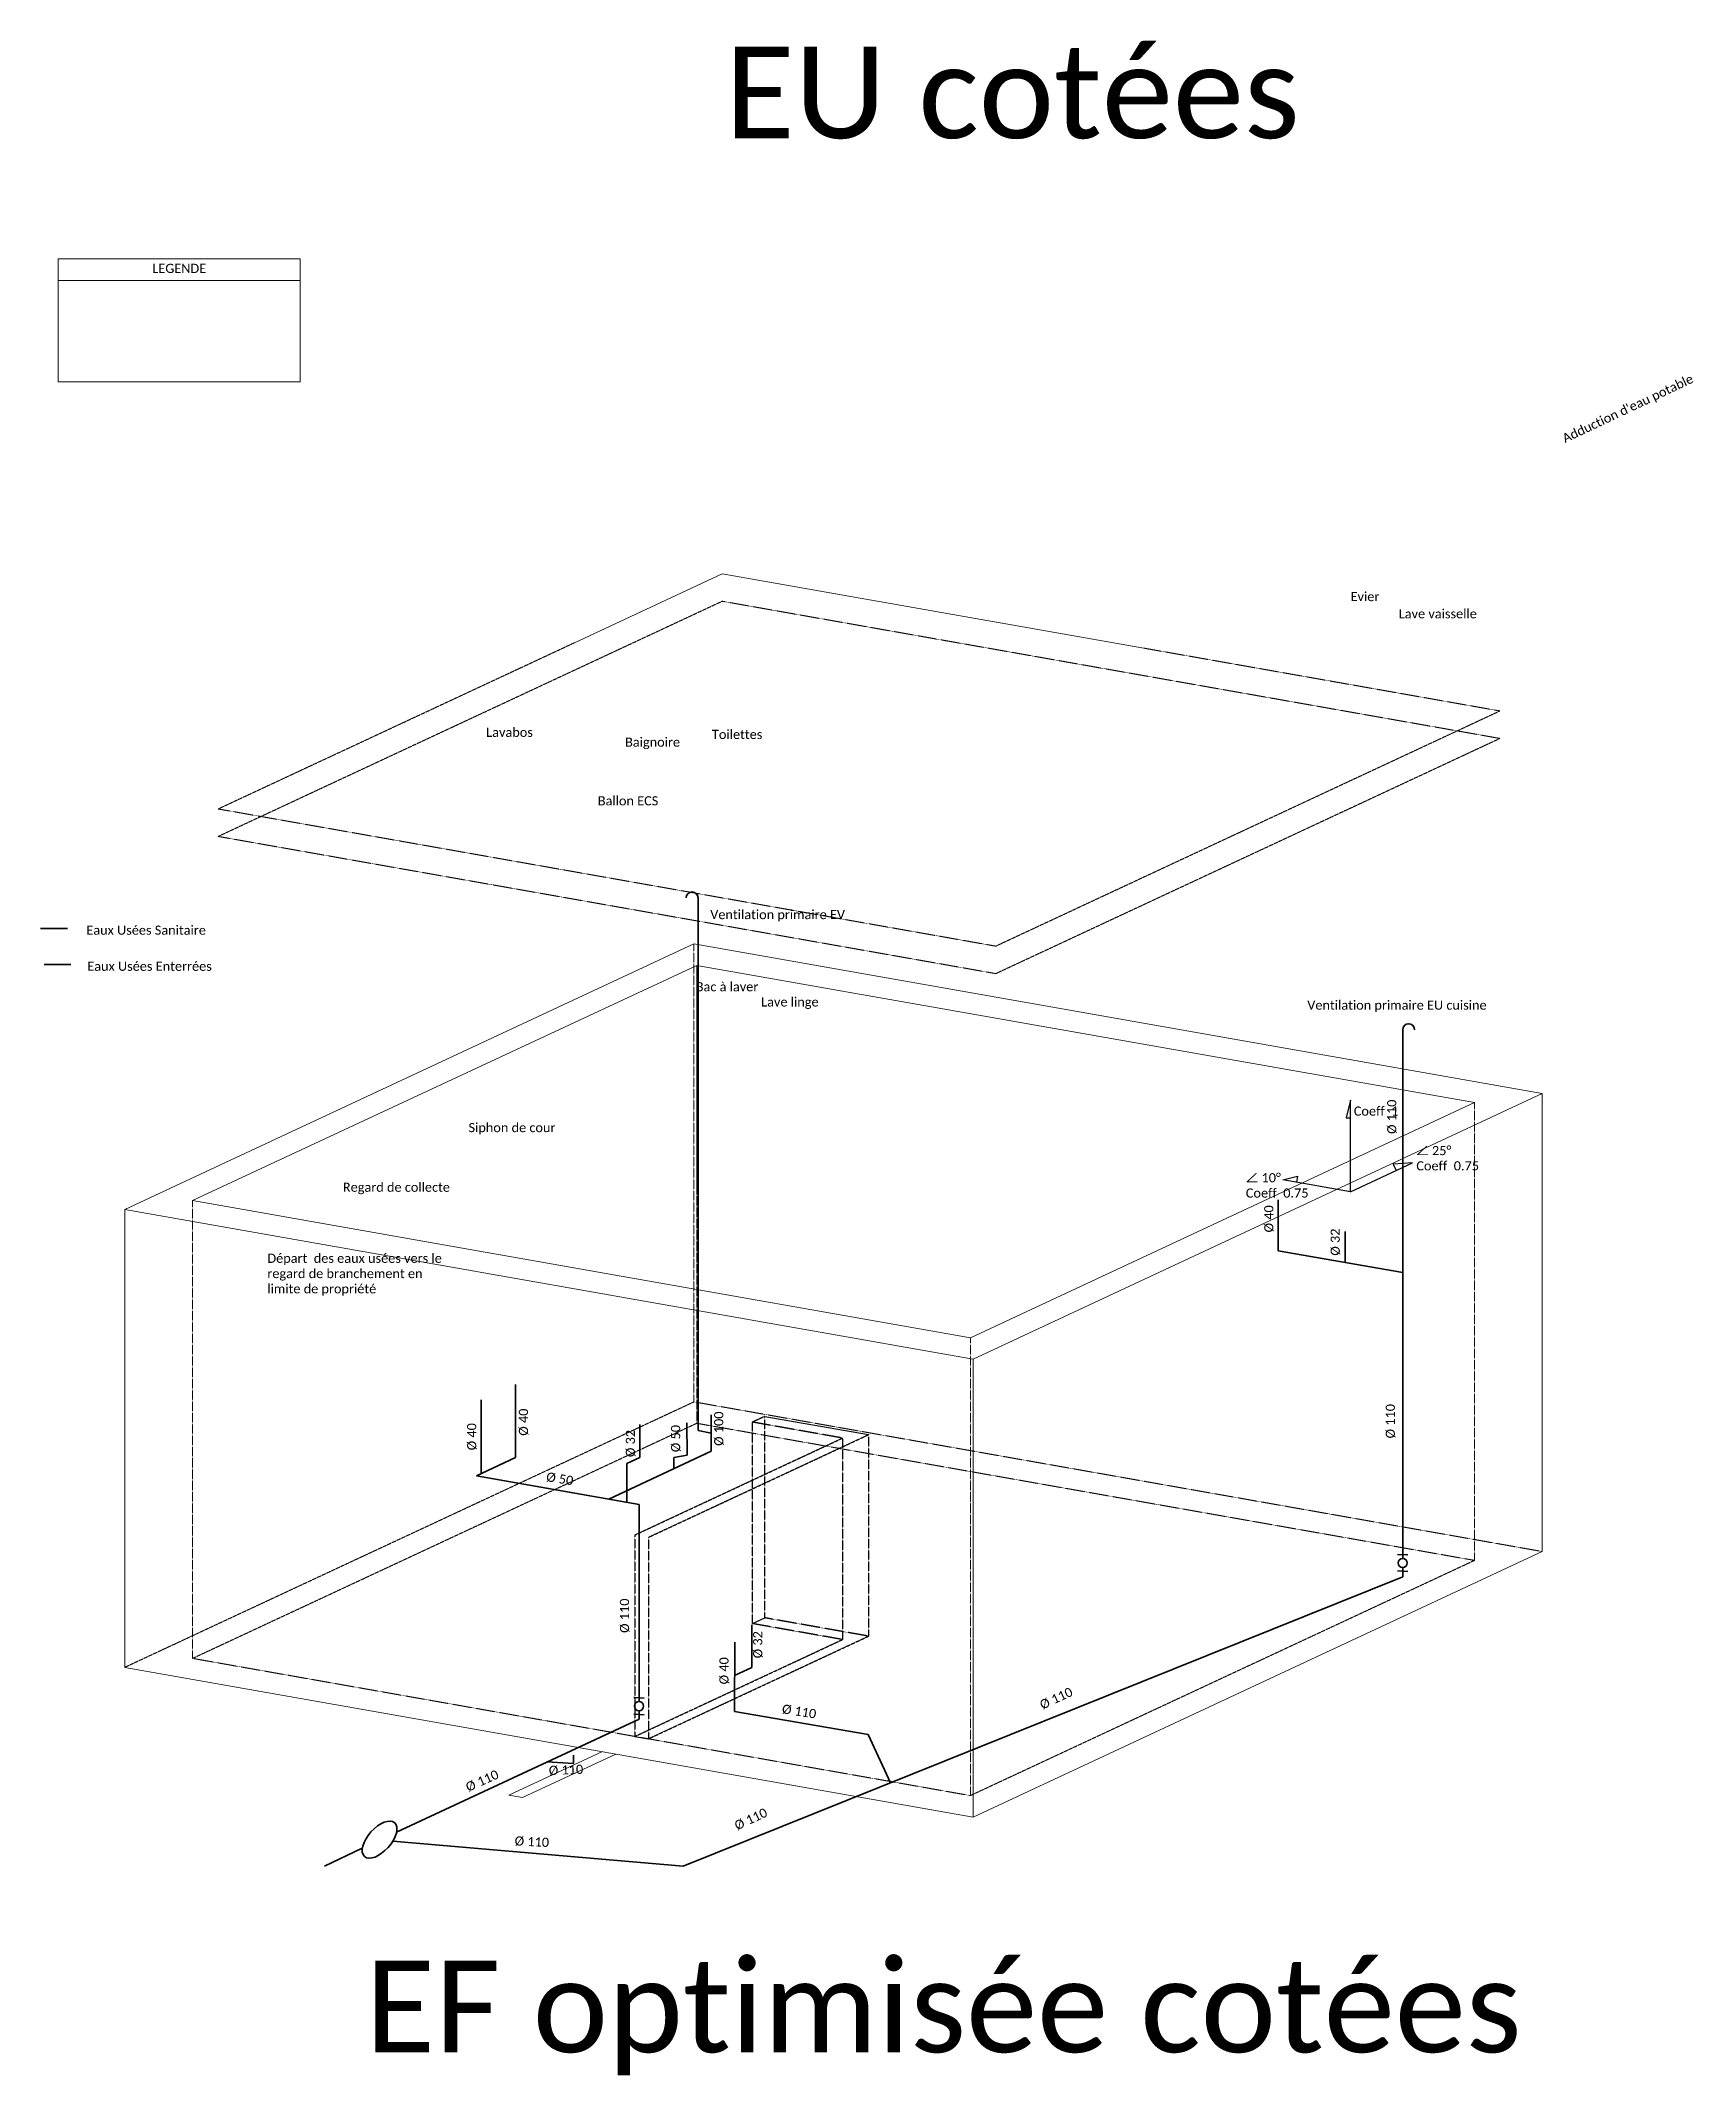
# Model space of a CAD drawing. Header units: millimetres. Extents: x -192996 to 6044, y -38260 to 35862.
# Drawn here: x -192797 to -174747, y 13646 to 35862 of the extents above; entities that cross this region are included whole.
import ezdxf

# ---------------------------------------------------------------- set-up
doc = ezdxf.new("R2010")
doc.units = ezdxf.units.MM
doc.linetypes.add('ACAD_ISO02W100', pattern=[15, 12, -3])
doc.linetypes.add('CONTINU', pattern=[0])
for name, color, linetype, lineweight in [('Dalle', 7, 'Continuous', 20), ('EU enterrée', 32, 'Continuous', 35), ('EU sanitaire', 237, 'Continuous', 35), ('Maç ext', 7, 'Continuous', 20), ('Maç int', 7, 'Continuous', 20), ('Mur de refend', 7, 'Continuous', 25), ('Textes', 7, 'Continuous', 9)]:
    doc.layers.add(name, color=color, linetype=linetype, lineweight=lineweight)

msp = doc.modelspace()

# ---------------------------------------------------------------- texts
at = {"linetype": 'CONTINU', "char_height": 100, "attachment_point": 1}
for s, width, insert in [('{\\fCalibri|b0|i0|c0|p34;Coeff  1}', 497.88, (-178455, 24224)), ('{\\fISOCPEUR|b0|i0|c0|p34;∠\\fCalibri|b0|i0|c0|p34; 25°\\PCoeff  0.75}', 744.23, (-177772, 23793)), ('{\\fISOCPEUR|b0|i0|c0|p34;∠\\fCalibri|b0|i0|c0|p34; 10°\\PCoeff  0.75}', 764.5, (-179634, 23496))]:
    msp.add_mtext_dynamic_manual_height_columns(s, width=width, gutter_width=12.5, heights=[0], dxfattribs=dict(at, insert=insert))
at = {"layer": 'EU enterrée', "linetype": 'CONTINU', "insert": (-191608, 25755), "char_height": 100, "attachment_point": 5}
msp.add_mtext_dynamic_manual_height_columns('{\\fCalibri|b0|i0|c0|p34;Eaux Usées Enterrées}', width=2645.55, gutter_width=12.5, heights=[236], dxfattribs=at)
at = {"layer": 'EU enterrée', "linetype": 'CONTINU', "char_height": 100, "attachment_point": 1}
for insert, rotation in [((-181897, 17729), 24.9896), ((-184690, 17699), 350.8773), ((-188167, 16831), 24.454), ((-187249, 17024), 2.1781), ((-185232, 16411), 24.9896), ((-187617, 16257), 357.0878)]:
    msp.add_mtext_dynamic_manual_height_columns('{\\fCalibri|b0|i0|c0|p34;%%C 110}', width=1670.02, gutter_width=12.5, heights=[0], dxfattribs=dict(at, insert=insert, rotation=rotation))
at = {"layer": 'EU sanitaire', "linetype": 'CONTINU', "char_height": 100}
for s, width, heights, insert, attachment_point in [('{\\fCalibri|b0|i0|c0|p34;Ventilation primaire EV}', 1670.02, [0], (-185484, 26370), 1), ('{\\fCalibri|b0|i0|c0|p34;Eaux Usées Sanitaire}', 2645.55, [236], (-191645, 26149), 5), ('{\\fCalibri|b0|i0|c0|p34;Ventilation primaire EU cuisine}', 2195.06, [0], (-178963, 25381), 1)]:
    msp.add_mtext_dynamic_manual_height_columns(s, width=width, gutter_width=12.5, heights=heights, dxfattribs=dict(at, insert=insert, attachment_point=attachment_point))
at = {"layer": 'EU sanitaire', "linetype": 'CONTINU', "char_height": 100, "attachment_point": 1}
for s, insert, rotation in [('{\\fCalibri|b0|i0|c0|p34;%%C 110}', (-178090, 23924), 90.0871), ('{\\fCalibri|b0|i0|c0|p34;%%C 40}', (-179433, 22849), 90.0871), ('{\\fCalibri|b0|i0|c0|p34;%%C 32}', (-178708, 22595), 90.0871), ('{\\fCalibri|b0|i0|c0|p34;%%C 40}', (-187574, 20629), 90.0871), ('{\\fCalibri|b0|i0|c0|p34;%%C 100}', (-185441, 20518), 90.0871), ('{\\fCalibri|b0|i0|c0|p34;%%C 110}', (-178106, 20600), 90.0871), ('{\\fCalibri|b0|i0|c0|p34;%%C 40}', (-188139, 20470), 90.0871), ('{\\fCalibri|b0|i0|c0|p34;%%C 32}', (-186406, 20396), 90.0871), ('{\\fCalibri|b0|i0|c0|p34;%%C 50}', (-185912, 20450), 90.0871), ('{\\fCalibri|b0|i0|c0|p34;%%C 50}', (-187265, 20233), 350.8773), ('{\\fCalibri|b0|i0|c0|p34;%%C 110}', (-186470, 18476), 90.0871), ('{\\fCalibri|b0|i0|c0|p34;%%C 32}', (-185015, 18199), 90.0871), ('{\\fCalibri|b0|i0|c0|p34;%%C 40}', (-185384, 17914), 90.0871)]:
    msp.add_mtext_dynamic_manual_height_columns(s, width=1670.02, gutter_width=12.5, heights=[0], dxfattribs=dict(at, insert=insert, rotation=rotation))
at = {"layer": 'Textes', "linetype": 'CONTINU'}
for s, width, heights, insert, char_height, attachment_point in [('{\\fCalibri|b0|i0|c0|p34;EU cotées}', 7350.67, [0], (-185323, 35797), 1000, 1), ('{\\fCalibri|b0|i0|c0|p34;LEGENDE}', 2645.55, [236], (-191283, 33375), 100, 5), ('{\\fCalibri|b0|i0|c0|p34;Evier}', 1670.02, [0], (-178490, 29842), 100, 1), ('{\\fCalibri|b0|i0|c0|p34;Lave vaisselle}', 1670.02, [0], (-177964, 29654), 100, 1), ('{\\fCalibri|b0|i0|c0|p34;Lavabos}', 1670.02, [0], (-187931, 28360), 100, 1), ('{\\fCalibri|b0|i0|c0|p34;Baignoire}', 1670.02, [0], (-186414, 28253), 100, 1), ('{\\fCalibri|b0|i0|c0|p34;Toilettes}', 1670.02, [0], (-185465, 28337), 100, 1), ('{\\fCalibri|b0|i0|c0|p34;Ballon ECS}', 1670.02, [0], (-186712, 27612), 100, 1), ('{\\fCalibri|b0|i0|c0|p34;Bac à laver}', 1946.05, [0], (-185642, 25582), 100, 1), ('{\\fCalibri|b0|i0|c0|p34;Lave linge}', 1670.02, [0], (-184928, 25416), 100, 1), ('{\\fCalibri|b0|i0|c0|p34;Siphon de cour}', 1670.02, [0], (-188124, 24044), 100, 1), ('{\\fCalibri|b0|i0|c0|p34;Regard de collecte}', 1670.02, [0], (-189496, 23393), 100, 1), ('{\\fCalibri|b0|i0|c0|p34;Départ  des eaux usées vers le regard de branchement en limite de propriété}', 1923.86, [0], (-190321, 22617), 100, 1), ('{\\fCalibri|b0|i0|c0|p34;EF optimisée cotées}', 15009.61, [0], (-189252, 14897), 1000, 1)]:
    msp.add_mtext_dynamic_manual_height_columns(s, width=width, gutter_width=12.5, heights=heights, dxfattribs=dict(at, insert=insert, char_height=char_height, attachment_point=attachment_point))
at = {"layer": 'Textes', "linetype": 'CONTINU', "insert": (-176190, 31559), "char_height": 100, "attachment_point": 1, "rotation": 25.2657}
msp.add_mtext_dynamic_manual_height_columns("{\\fCalibri|b0|i0|c0|p34;Adduction d'eau potable}", width=1670.02, gutter_width=12.5, heights=[0], dxfattribs=at)

# ---------------------------------------------------------------- linework, layer by layer
for p, q in [((-178492, 24293), (-178540, 24102)), ((-178492, 23293), (-178492, 24293)), ((-178540, 24102), (-178492, 24102)), ((-178492, 23293), (-177813, 23610)), ((-177813, 23610), (-178024, 23594)), ((-178024, 23594), (-177992, 23527)), ((-179231, 23424), (-179071, 23463)), ((-178492, 23293), (-179231, 23424)), ((-179071, 23463), (-179082, 23397))]:
    msp.add_line(p, q)
at = {"layer": 'Dalle'}
for p in [(-186968, 29287), (-180749, 29229)]:
    msp.add_line(p, (-185353, 30041), dxfattribs=at)
at = {"layer": 'Dalle', "linetype": 'ACAD_ISO02W100', "ltscale": 0.25}
for p, q in [((-190858, 27173), (-185353, 29741)), ((-176859, 28243), (-185353, 29741)), ((-186968, 29287), (-190858, 27473)), ((-180749, 29229), (-176859, 28543)), ((-182365, 25975), (-176859, 28543)), ((-182365, 25675), (-176859, 28243)), ((-182365, 25975), (-190858, 27473)), ((-182365, 25675), (-190858, 27173))]:
    msp.add_line(p, q, dxfattribs=at)
at = {"layer": 'EU enterrée'}
for p, q in [((-192760, 25773), (-192469, 25773)), ((-177921, 19087), (-185780, 15929)), ((-185220, 17620), (-183760, 17368)), ((-188910, 16300), (-186261, 17536)), ((-183760, 17368), (-183514, 16839)), ((-186976, 17143), (-186977, 17049)), ((-186977, 17049), (-187267, 17067)), ((-189284, 16126), (-189695, 15928)), ((-188950, 16201), (-185780, 15929))]:
    msp.add_line(p, q, dxfattribs=at)
at = {"layer": 'EU enterrée', "extrusion": (0, 0, -1)}
msp.add_ellipse((-189095, 16219), major_axis=(165, 184), ratio=0.511129, dxfattribs=at)
at = {"layer": 'EU sanitaire'}
for p, q in [((-185617, 20685), (-185617, 26502)), ((-192797, 26166), (-192505, 26166)), ((-177921, 22412), (-177921, 25063)), ((-179280, 23205), (-179280, 22647)), ((-178550, 22859), (-178550, 22521)), ((-179280, 22647), (-177921, 22412)), ((-177921, 22412), (-177921, 19290)), ((-187612, 21188), (-187612, 20391)), ((-187986, 21022), (-187987, 20217)), ((-186252, 20753), (-186252, 20391)), ((-185738, 20770), (-185736, 20417)), ((-185473, 20659), (-185617, 20685)), ((-185473, 20858), (-185473, 20460)), ((-185473, 20460), (-186593, 19938)), ((-187612, 20391), (-188038, 20193)), ((-186252, 20391), (-186393, 20325)), ((-186393, 20325), (-186393, 19903)), ((-185880, 20392), (-185736, 20417)), ((-185880, 20392), (-185880, 20271)), ((-186261, 19880), (-188038, 20193)), ((-186261, 19880), (-186261, 17727)), ((-177865, 19328), (-177979, 19333)), ((-177865, 19146), (-177979, 19153)), ((-177921, 19190), (-177921, 19087)), ((-185030, 18566), (-185031, 18099)), ((-185217, 18374), (-185220, 17620)), ((-185031, 18099), (-185220, 18011)), ((-186204, 17764), (-186318, 17770)), ((-186204, 17583), (-186318, 17590)), ((-186261, 17627), (-186261, 17536))]:
    msp.add_line(p, q, dxfattribs=at)
for centre in [(-177921, 19240), (-186261, 17677)]:
    msp.add_circle(centre, 50, dxfattribs=at)
for centre in [(-185682, 26502), (-177856, 25063)]:
    msp.add_arc(centre, 65, 0, 180, dxfattribs=at)
at = {"layer": 'Maç ext'}
for p, q in [((-191879, 23100), (-185662, 25999)), ((-176396, 24365), (-185662, 25999)), ((-182612, 21466), (-176396, 24365)), ((-176396, 24365), (-176396, 19365)), ((-182612, 21466), (-191879, 23100)), ((-191879, 18100), (-191879, 23100)), ((-182612, 16466), (-182612, 21466)), ((-182612, 16466), (-176396, 19365)), ((-182612, 16466), (-191879, 18100)), ((-186662, 17180), (-187682, 16705)), ((-186514, 17154), (-187534, 16679)), ((-187534, 16679), (-187682, 16705))]:
    msp.add_line(p, q, dxfattribs=at)
at = {"layer": 'Maç ext', "linetype": 'ACAD_ISO02W100', "ltscale": 0.25}
for p, q in [((-185662, 20999), (-185662, 25999)), ((-191879, 18100), (-185662, 20999)), ((-176396, 19365), (-185662, 20999))]:
    msp.add_line(p, q, dxfattribs=at)
at = {"layer": 'Maç int'}
for p, q in [((-191137, 23198), (-185631, 25765)), ((-177137, 24268), (-185631, 25765)), ((-185631, 23265), (-185631, 25765)), ((-182643, 21700), (-177137, 24268)), ((-182643, 21700), (-191137, 23198))]:
    msp.add_line(p, q, dxfattribs=at)
at = {"layer": 'Maç int', "linetype": 'ACAD_ISO02W100', "ltscale": 0.25}
for p, q in [((-177137, 24268), (-177137, 19268)), ((-191137, 23198), (-191137, 18198)), ((-185631, 23265), (-185631, 20765)), ((-182643, 16700), (-182643, 21700)), ((-191137, 18198), (-185631, 20765)), ((-177137, 19268), (-185631, 20765)), ((-182643, 16700), (-177137, 19268)), ((-182643, 16700), (-191137, 18198))]:
    msp.add_line(p, q, dxfattribs=at)
at = {"layer": 'Mur de refend', "linetype": 'ACAD_ISO02W100', "ltscale": 0.25}
for p, q in [((-184887, 20841), (-185023, 20778)), ((-185023, 18578), (-185023, 20778)), ((-184038, 20604), (-185023, 20778)), ((-184887, 18641), (-184887, 20841)), ((-186307, 19546), (-184038, 20604)), ((-186159, 19520), (-183754, 20641)), ((-184038, 20604), (-184038, 18404)), ((-183754, 20641), (-183754, 18441)), ((-186307, 19546), (-186307, 17346)), ((-186159, 19520), (-186159, 17320)), ((-186159, 17320), (-183754, 18441)), ((-184038, 18404), (-185023, 18578)), ((-183754, 18441), (-184887, 18641)), ((-186307, 17346), (-184038, 18404))]:
    msp.add_line(p, q, dxfattribs=at)
at = {"layer": 'Mur de refend'}
for p, q in [((-184887, 20841), (-183754, 20641)), ((-185023, 18578), (-184887, 18641)), ((-186307, 17346), (-186159, 17320))]:
    msp.add_line(p, q, dxfattribs=at)
at = {"layer": 'Textes'}
for points in [[(-192606, 33244), (-189961, 33244), (-189961, 33480), (-192606, 33480)], [(-192606, 33244), (-189961, 33244), (-189961, 32137), (-192606, 32137)]]:
    msp.add_lwpolyline(points, close=True, dxfattribs=at)

msp.set_redraw_order([(e.dxf.handle, doc.entitydb.next_handle()) for e in msp.query("TEXT MTEXT ATTDEF DIMENSION ARC_DIMENSION")])  # texts and dimensions are drawn at this point

doc.saveas('drawing.dxf')
